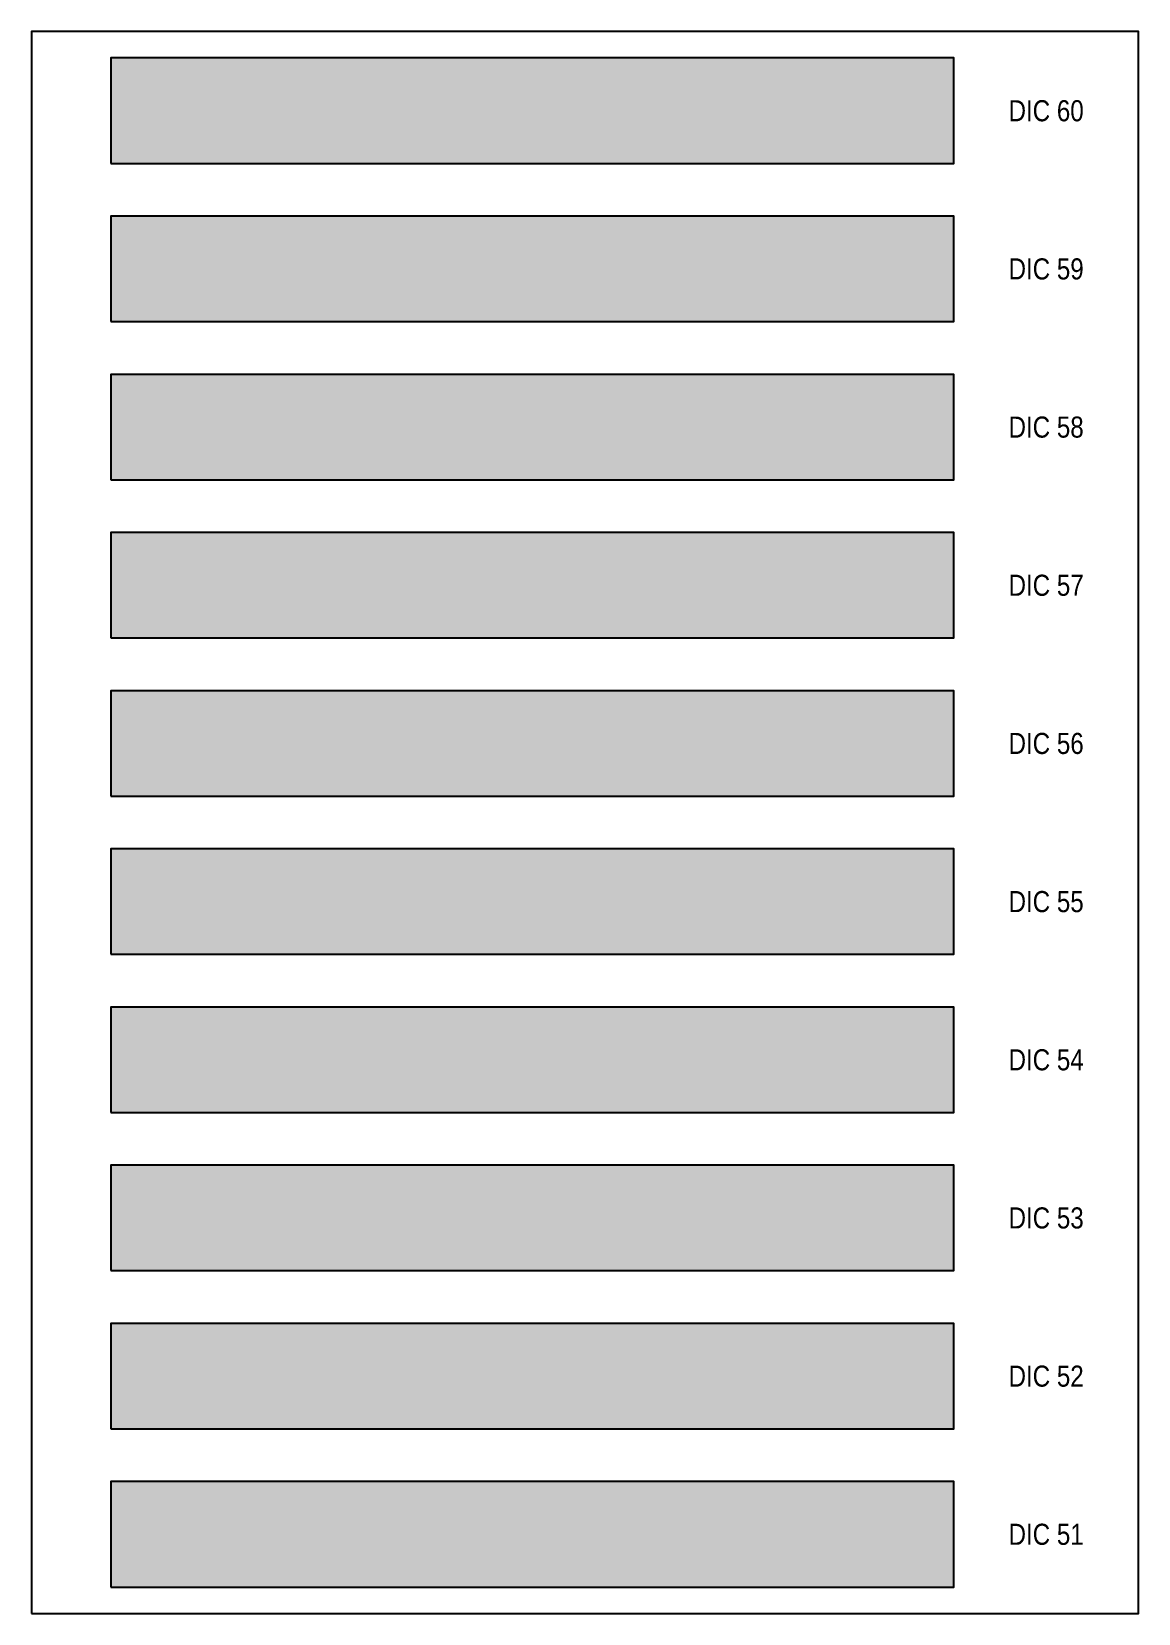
# Model space of a CAD drawing. Header units: millimetres. Extents: x -813692 to 807431, y 0 to 1813163.
# Drawn here: x 0 to 210, y 1500 to 1800 of the extents above; entities that cross this region are included whole.
import ezdxf
from ezdxf.enums import TextEntityAlignment as Align

# ---------------------------------------------------------------- set-up
doc = ezdxf.new("R2010")
doc.units = ezdxf.units.MM
doc.styles.get("Standard").update_dxf_attribs({"font": 'ARIALN.TTF'})

msp = doc.modelspace()

# ---------------------------------------------------------------- texts
at = {"layer": 'Defpoints', "color": 7, "ltscale": 100}
for s, p in [('DIC 60', (192.5, 1785)), ('DIC 60', (192.5, 1785)), ('DIC 59', (192.5, 1755)), ('DIC 59', (192.5, 1755)), ('DIC 58', (192.5, 1725)), ('DIC 58', (192.5, 1725)), ('DIC 57', (192.5, 1695)), ('DIC 57', (192.5, 1695)), ('DIC 56', (192.5, 1665)), ('DIC 56', (192.5, 1665)), ('DIC 55', (192.5, 1635)), ('DIC 55', (192.5, 1635)), ('DIC 54', (192.5, 1605)), ('DIC 54', (192.5, 1605)), ('DIC 53', (192.5, 1575)), ('DIC 53', (192.5, 1575)), ('DIC 52', (192.5, 1545)), ('DIC 52', (192.5, 1545)), ('DIC 51', (192.5, 1515)), ('DIC 51', (192.5, 1515))]:
    msp.add_text(s, height=4, dxfattribs=at).set_placement(p, align=Align.MIDDLE)

# ---------------------------------------------------------------- hatches: boundary and pattern name
at = {"layer": 'Defpoints', "ltscale": 100, "true_color": 0xa3d24a}
msp.add_hatch(color=73, dxfattribs=at).paths.add_polyline_path([(15, 1775), (175, 1775), (175, 1795), (15, 1795)])
msp.add_hatch(color=73, dxfattribs=at).paths.add_polyline_path([(15, 1775), (175, 1775), (175, 1795), (15, 1795)])
at = {"layer": 'Defpoints', "ltscale": 100, "true_color": 0xbfda51}
msp.add_hatch(color=53, dxfattribs=at).paths.add_polyline_path([(15, 1745), (175, 1745), (175, 1765), (15, 1765)])
msp.add_hatch(color=53, dxfattribs=at).paths.add_polyline_path([(15, 1745), (175, 1745), (175, 1765), (15, 1765)])
at = {"layer": 'Defpoints', "ltscale": 100, "true_color": 0xdee26a}
msp.add_hatch(color=53, dxfattribs=at).paths.add_polyline_path([(15, 1715), (175, 1715), (175, 1735), (15, 1735)])
msp.add_hatch(color=53, dxfattribs=at).paths.add_polyline_path([(15, 1715), (175, 1715), (175, 1735), (15, 1735)])
at = {"layer": 'Defpoints', "ltscale": 100, "true_color": 0xfad238}
msp.add_hatch(color=40, dxfattribs=at).paths.add_polyline_path([(15, 1685), (175, 1685), (175, 1705), (15, 1705)])
msp.add_hatch(color=40, dxfattribs=at).paths.add_polyline_path([(15, 1685), (175, 1685), (175, 1705), (15, 1705)])
at = {"layer": 'Defpoints', "ltscale": 100, "true_color": 0xffb94f}
msp.add_hatch(color=31, dxfattribs=at).paths.add_polyline_path([(15, 1655), (175, 1655), (175, 1675), (15, 1675)])
msp.add_hatch(color=31, dxfattribs=at).paths.add_polyline_path([(15, 1655), (175, 1655), (175, 1675), (15, 1675)])
at = {"layer": 'Defpoints', "ltscale": 100, "true_color": 0xffae59}
msp.add_hatch(color=21, dxfattribs=at).paths.add_polyline_path([(15, 1625), (175, 1625), (175, 1645), (15, 1645)])
msp.add_hatch(color=21, dxfattribs=at).paths.add_polyline_path([(15, 1625), (175, 1625), (175, 1645), (15, 1645)])
at = {"layer": 'Defpoints', "ltscale": 100, "true_color": 0xff8b52}
msp.add_hatch(color=11, dxfattribs=at).paths.add_polyline_path([(15, 1595), (175, 1595), (175, 1615), (15, 1615)])
msp.add_hatch(color=11, dxfattribs=at).paths.add_polyline_path([(15, 1595), (175, 1595), (175, 1615), (15, 1615)])
at = {"layer": 'Defpoints', "ltscale": 100, "true_color": 0xff865d}
msp.add_hatch(color=11, dxfattribs=at).paths.add_polyline_path([(15, 1565), (175, 1565), (175, 1585), (15, 1585)])
msp.add_hatch(color=11, dxfattribs=at).paths.add_polyline_path([(15, 1565), (175, 1565), (175, 1585), (15, 1585)])
at = {"layer": 'Defpoints', "ltscale": 100, "true_color": 0xff7860}
msp.add_hatch(color=11, dxfattribs=at).paths.add_polyline_path([(15, 1535), (175, 1535), (175, 1555), (15, 1555)])
msp.add_hatch(color=11, dxfattribs=at).paths.add_polyline_path([(15, 1535), (175, 1535), (175, 1555), (15, 1555)])
at = {"layer": 'Defpoints', "ltscale": 100, "true_color": 0xfe6377}
msp.add_hatch(color=11, dxfattribs=at).paths.add_polyline_path([(15, 1505), (175, 1505), (175, 1525), (15, 1525)])
msp.add_hatch(color=11, dxfattribs=at).paths.add_polyline_path([(15, 1505), (175, 1505), (175, 1525), (15, 1525)])

# ---------------------------------------------------------------- linework, layer by layer
at = {"layer": 'Defpoints', "color": 7, "ltscale": 100}
msp.add_lwpolyline([(0, 1500), (210, 1500), (210, 1800), (0, 1800)], close=True, dxfattribs=at)
msp.add_lwpolyline([(0, 1500), (210, 1500), (210, 1800), (0, 1800)], close=True, dxfattribs=at)
at = {"layer": 'Defpoints', "color": 73, "ltscale": 100, "true_color": 0xa3d24a}
msp.add_lwpolyline([(15, 1775), (175, 1775), (175, 1795), (15, 1795)], close=True, dxfattribs=at)
msp.add_lwpolyline([(15, 1775), (175, 1775), (175, 1795), (15, 1795)], close=True, dxfattribs=at)
at = {"layer": 'Defpoints', "color": 53, "ltscale": 100, "true_color": 0xbfda51}
msp.add_lwpolyline([(15, 1745), (175, 1745), (175, 1765), (15, 1765)], close=True, dxfattribs=at)
msp.add_lwpolyline([(15, 1745), (175, 1745), (175, 1765), (15, 1765)], close=True, dxfattribs=at)
at = {"layer": 'Defpoints', "color": 53, "ltscale": 100, "true_color": 0xdee26a}
msp.add_lwpolyline([(15, 1715), (175, 1715), (175, 1735), (15, 1735)], close=True, dxfattribs=at)
msp.add_lwpolyline([(15, 1715), (175, 1715), (175, 1735), (15, 1735)], close=True, dxfattribs=at)
at = {"layer": 'Defpoints', "color": 40, "ltscale": 100, "true_color": 0xfad238}
msp.add_lwpolyline([(15, 1685), (175, 1685), (175, 1705), (15, 1705)], close=True, dxfattribs=at)
msp.add_lwpolyline([(15, 1685), (175, 1685), (175, 1705), (15, 1705)], close=True, dxfattribs=at)
at = {"layer": 'Defpoints', "color": 31, "ltscale": 100, "true_color": 0xffb94f}
msp.add_lwpolyline([(15, 1655), (175, 1655), (175, 1675), (15, 1675)], close=True, dxfattribs=at)
msp.add_lwpolyline([(15, 1655), (175, 1655), (175, 1675), (15, 1675)], close=True, dxfattribs=at)
at = {"layer": 'Defpoints', "color": 21, "ltscale": 100, "true_color": 0xffae59}
msp.add_lwpolyline([(15, 1625), (175, 1625), (175, 1645), (15, 1645)], close=True, dxfattribs=at)
msp.add_lwpolyline([(15, 1625), (175, 1625), (175, 1645), (15, 1645)], close=True, dxfattribs=at)
at = {"layer": 'Defpoints', "color": 11, "ltscale": 100, "true_color": 0xff8b52}
msp.add_lwpolyline([(15, 1595), (175, 1595), (175, 1615), (15, 1615)], close=True, dxfattribs=at)
msp.add_lwpolyline([(15, 1595), (175, 1595), (175, 1615), (15, 1615)], close=True, dxfattribs=at)
at = {"layer": 'Defpoints', "color": 11, "ltscale": 100, "true_color": 0xff865d}
msp.add_lwpolyline([(15, 1565), (175, 1565), (175, 1585), (15, 1585)], close=True, dxfattribs=at)
msp.add_lwpolyline([(15, 1565), (175, 1565), (175, 1585), (15, 1585)], close=True, dxfattribs=at)
at = {"layer": 'Defpoints', "color": 11, "ltscale": 100, "true_color": 0xff7860}
msp.add_lwpolyline([(15, 1535), (175, 1535), (175, 1555), (15, 1555)], close=True, dxfattribs=at)
msp.add_lwpolyline([(15, 1535), (175, 1535), (175, 1555), (15, 1555)], close=True, dxfattribs=at)
at = {"layer": 'Defpoints', "color": 11, "ltscale": 100, "true_color": 0xfe6377}
msp.add_lwpolyline([(15, 1505), (175, 1505), (175, 1525), (15, 1525)], close=True, dxfattribs=at)
msp.add_lwpolyline([(15, 1505), (175, 1505), (175, 1525), (15, 1525)], close=True, dxfattribs=at)

msp.set_redraw_order([(e.dxf.handle, doc.entitydb.next_handle()) for e in msp.query("TEXT MTEXT ATTDEF DIMENSION ARC_DIMENSION")])  # texts and dimensions are drawn at this point

doc.saveas('drawing.dxf')
